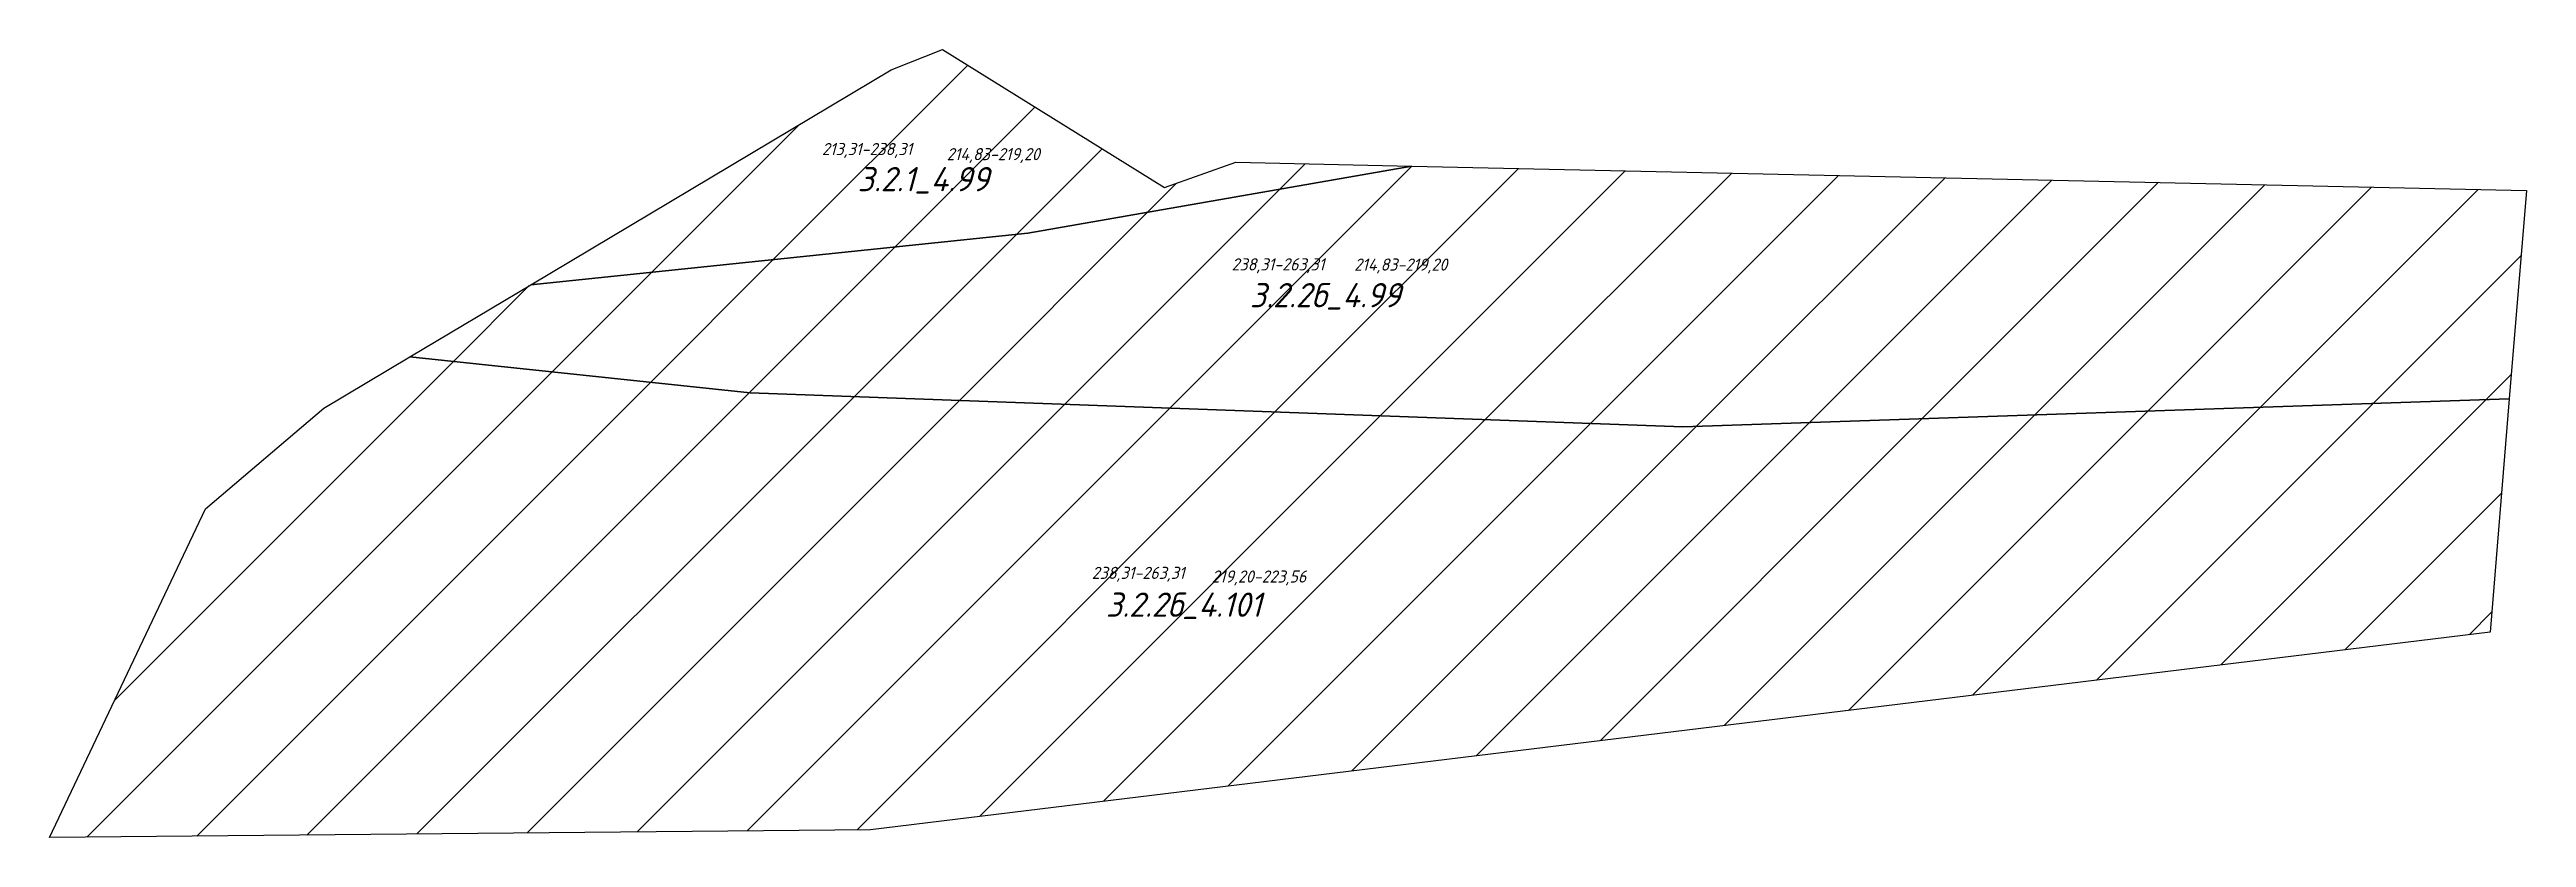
# Model space of a CAD drawing. Header units: millimetres. Extents: x 2242288 to 2245577, y 377443 to 382303.
# Drawn here: x 2244443 to 2245463, y 381055 to 381380 of the extents above; entities that cross this region are included whole.
import ezdxf

# ---------------------------------------------------------------- set-up
doc = ezdxf.new("R2010")
doc.units = ezdxf.units.MM
for name, color, linetype in [('об_3.2.1_4.99', 41, 'Continuous'), ('об_3.2.2б_4.101', 41, 'Continuous'), ('об_3.2.2б_4.99', 41, 'Continuous'), ('подписи', 41, 'Continuous'), ('штриховка_об_3.2.1_4.99', 41, 'Continuous'), ('штриховка_об_3.2.2б_4.52', 41, 'Continuous'), ('штриховка_об_3.2.2б_4.99', 41, 'Continuous')]:
    doc.layers.add(name, color=color, linetype=linetype)
doc.styles.add('GOST-2.304_Type-B_italic', font='GOST Common Italic.ttf')

msp = doc.modelspace()

# ---------------------------------------------------------------- texts
at = {"layer": 'подписи', "attachment_point": 1, "style": 'GOST-2.304_Type-B_italic'}
for s, insert, char_height in [('213,31-238,31', (2244761.2, 381341.2), 5), ('3.2.1_4.99', (2244775.9, 381331.3), 10), ('214,83-219,20', (2244812.6, 381339.1), 5), ('238,31-263,31', (2244930, 381293.7), 5), ('214,83-219,20', (2244980.5, 381293.6), 5), ('3.2.2б_4.99', (2244937.5, 381283.5), 10), ('238,31-263,31', (2244872.4, 381166.6), 5), ('3.2.2б_4.101', (2244878.2, 381156), 10), ('219,20-223,56', (2244921.8, 381165.1), 5)]:
    msp.add_mtext_dynamic_manual_height_columns(s, width=75.27, gutter_width=12.5, heights=[0], dxfattribs=dict(at, insert=insert, char_height=char_height))

# ---------------------------------------------------------------- hatches: boundary and pattern name
at = {"layer": 'штриховка_об_3.2.1_4.99'}
h = msp.add_hatch(dxfattribs=at)
h.set_pattern_fill('ANSI31', color=256, scale=10)
h.paths.add_polyline_path([(2244641.3, 381282.8), (2244789.8, 381371.3), (2244810.9, 381379.7), (2244902.3, 381322.8), (2244931.7, 381333.3), (2245004.2, 381331.7), (2244846, 381304)])
at = {"layer": 'штриховка_об_3.2.2б_4.52'}
h = msp.add_hatch(dxfattribs=at)
h.set_pattern_fill('ANSI31', color=256, scale=10)
h.paths.add_polyline_path([(2244443, 381055.1), (2244507.3, 381190.5), (2244556, 381232), (2244591.5, 381253.1), (2244731.7, 381238.2), (2245115.9, 381224.3), (2245456.4, 381235.8), (2245448.5, 381139.7), (2244781.2, 381058.3)])
at = {"layer": 'штриховка_об_3.2.2б_4.99'}
h = msp.add_hatch(dxfattribs=at)
h.set_pattern_fill('ANSI31', color=256, scale=10)
h.paths.add_polyline_path([(2244591.5, 381253.1), (2244641.3, 381282.8), (2244846, 381304), (2245004.2, 381331.7), (2245463.5, 381321.6), (2245456.4, 381235.8), (2245115.9, 381224.3), (2244731.7, 381238.2)])

# ---------------------------------------------------------------- linework, layer by layer
at = {"layer": 'об_3.2.1_4.99'}
msp.add_lwpolyline([(2244641.3, 381282.8), (2244789.8, 381371.3), (2244810.9, 381379.7), (2244902.3, 381322.8), (2244931.7, 381333.3), (2245004.2, 381331.7), (2244846, 381304)], close=True, dxfattribs=at)
at = {"layer": 'об_3.2.2б_4.101'}
msp.add_lwpolyline([(2244443, 381055.1), (2244507.3, 381190.5), (2244556, 381232), (2244591.5, 381253.1), (2244731.7, 381238.2), (2245115.9, 381224.3), (2245456.4, 381235.8), (2245448.5, 381139.7), (2244781.2, 381058.3)], close=True, dxfattribs=at)
at = {"layer": 'об_3.2.2б_4.99'}
msp.add_lwpolyline([(2244591.5, 381253.1), (2244641.3, 381282.8), (2244846, 381304), (2245004.2, 381331.7), (2245463.5, 381321.6), (2245456.4, 381235.8), (2245115.9, 381224.3), (2244731.7, 381238.2)], close=True, dxfattribs=at)

msp.set_redraw_order([(e.dxf.handle, doc.entitydb.next_handle()) for e in msp.query("TEXT MTEXT ATTDEF DIMENSION ARC_DIMENSION")])  # texts and dimensions are drawn at this point

doc.saveas('drawing.dxf')
